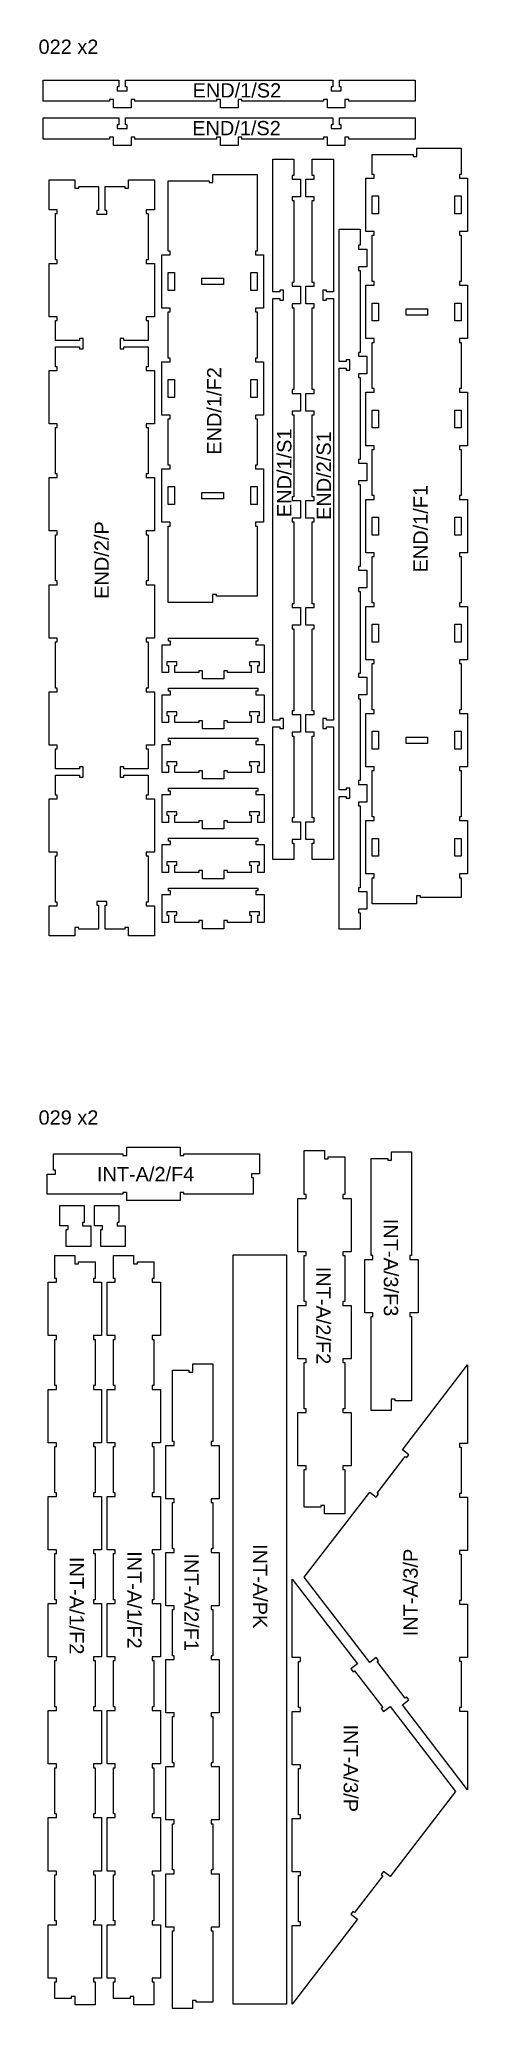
# Model space of a CAD drawing. Header units: millimetres. Extents: x -4719 to 10560, y -11118 to 9307.
# Drawn here: x -646 to 555, y -8103 to -2585 of the extents above; entities that cross this region are included whole.
import ezdxf

# ---------------------------------------------------------------- set-up
doc = ezdxf.new("R2010")
doc.units = ezdxf.units.MM
doc.header["$MEASUREMENT"] = 0
for name, color, linetype, true_color in [('0_SHEET_BIRCHPLY_2440X1220', 1, 'Continuous', 0xff0000), ('1_ANYTOOL_1MMDEEP_INSIDE', 2, 'Continuous', 0xffff00), ('3_ANYTOOL_CUTTHROUGH_INSID', 4, 'Continuous', 0x00ffff), ('6_ANYTOOL_CUTTHROUGH_OUTSI', 5, 'Continuous', 0x0000ff)]:
    doc.layers.add(name, color=color, linetype=linetype, true_color=true_color)
doc.styles.add('textstyle12', font='standard')
doc.styles.add('textstyle128', font='standard')
doc.styles.add('textstyle129', font='standard')
doc.styles.add('textstyle130', font='standard')
doc.styles.add('textstyle131', font='standard')
doc.styles.add('textstyle132', font='standard')
doc.styles.add('textstyle136', font='standard')
doc.styles.add('textstyle137', font='standard')
doc.styles.add('textstyle169', font='standard')
doc.styles.add('textstyle170', font='standard')
doc.styles.add('textstyle171', font='standard')
doc.styles.add('textstyle172', font='standard')
doc.styles.add('textstyle173', font='standard')
doc.styles.add('textstyle174', font='standard')
doc.styles.add('textstyle175', font='standard')
doc.styles.add('textstyle176', font='standard')
doc.styles.add('textstyle47', font='standard')
doc.styles.add('textstyle54', font='standard')

msp = doc.modelspace()

# ---------------------------------------------------------------- texts
at = {"layer": '0_SHEET_BIRCHPLY_2440X1220', "char_height": 40, "width": 201.205, "attachment_point": 1}
for s, insert, style in [('\\fArial;022 x2', (-648.1, -2585.8), 'textstyle47'), ('\\fArial;029 x2', (-648.1, -5585.8), 'textstyle54')]:
    msp.add_mtext(s, dxfattribs=dict(at, insert=insert, style=style))
at = {"layer": '1_ANYTOOL_1MMDEEP_INSIDE', "char_height": 40, "attachment_point": 1}
for s, insert, width, style in [('\\fArial;END/1/S2', (-216.2, -2708), 278.795, 'textstyle136'), ('\\fArial;END/1/S2', (-217.2, -2813.7), 278.795, 'textstyle137'), ('\\fArial;INT-A/2/F4', (-484.5, -5744.4), 303.614, 'textstyle12')]:
    msp.add_mtext(s, dxfattribs=dict(at, insert=insert, width=width, style=style))
for s, insert, width, rotation, style in [('\\fArial;END/1/F2', (-175.5, -3748.8), 275.663, 90, 'textstyle129'), ('\\fArial;END/1/S1', (21, -3923.8), 271.807, 90, 'textstyle131'), ('\\fArial;END/2/S1', (131.8, -3931.6), 271.807, 90, 'textstyle132'), ('\\fArial;END/1/F1', (403, -4078.7), 268.675, 90, 'textstyle130'), ('\\fArial;END/2/P', (-491.2, -4152.7), 248.434, 90, 'textstyle128'), ('\\fArial;INT-A/3/F3', (360.1, -5889.6), 303.614, 270, 'textstyle176'), ('\\fArial;INT-A/2/F2', (170.7, -6024), 302.892, 270, 'textstyle175'), ('\\fArial;INT-A/1/F2', (-359.2, -6820.8), 302.892, 270, 'textstyle172'), ('\\fArial;INT-A/2/F1', (-199.1, -6827.2), 295.904, 270, 'textstyle173'), ('\\fArial;INT-A/PK', (-6.6, -6801), 268.916, 270, 'textstyle174'), ('\\fArial;INT-A/3/P', (375, -7059.2), 275.663, 90, 'textstyle169'), ('\\fArial;INT-A/1/F2', (-521.1, -6837), 302.892, 270, 'textstyle171'), ('\\fArial;INT-A/3/P', (247.5, -7306.5), 275.663, 270, 'textstyle170')]:
    msp.add_mtext(s, dxfattribs=dict(at, insert=insert, width=width, rotation=rotation, style=style))

# ---------------------------------------------------------------- linework, layer by layer
at = {"layer": '3_ANYTOOL_CUTTHROUGH_INSID'}
for points in [[(-284.8, -3238.3), (-266.8, -3238.3), (-266.8, -3288.3), (-284.8, -3288.3)], [(-189.8, -3254.3), (-129.8, -3254.3), (-129.8, -3272.3), (-189.8, -3272.3)], [(-52.8, -3238.3), (-34.8, -3238.3), (-34.8, -3288.3), (-52.8, -3288.3)], [(287.4, -3323.8), (305.4, -3323.8), (305.4, -3373.8), (287.4, -3373.8)], [(382.4, -3339.8), (442.4, -3339.8), (442.4, -3357.8), (382.4, -3357.8)], [(519.4, -3323.8), (537.4, -3323.8), (537.4, -3373.8), (519.4, -3373.8)], [(-284.8, -3538.3), (-266.8, -3538.3), (-266.8, -3588.3), (-284.8, -3588.3)], [(-52.8, -3538.3), (-34.8, -3538.3), (-34.8, -3588.3), (-52.8, -3588.3)], [(287.4, -3623.8), (305.4, -3623.8), (305.4, -3673.8), (287.4, -3673.8)], [(519.4, -3623.8), (537.4, -3623.8), (537.4, -3673.8), (519.4, -3673.8)], [(-284.8, -3838.3), (-266.8, -3838.3), (-266.8, -3888.3), (-284.8, -3888.3)], [(-189.8, -3854.3), (-129.8, -3854.3), (-129.8, -3872.3), (-189.8, -3872.3)], [(-52.8, -3838.3), (-34.8, -3838.3), (-34.8, -3888.3), (-52.8, -3888.3)], [(287.4, -3923.8), (305.4, -3923.8), (305.4, -3973.8), (287.4, -3973.8)], [(519.4, -3923.8), (537.4, -3923.8), (537.4, -3973.8), (519.4, -3973.8)], [(287.4, -4223.8), (305.4, -4223.8), (305.4, -4273.8), (287.4, -4273.8)], [(519.4, -4223.8), (537.4, -4223.8), (537.4, -4273.8), (519.4, -4273.8)], [(287.4, -4523.8), (305.4, -4523.8), (305.4, -4573.7), (287.4, -4573.7)], [(519.4, -4523.8), (537.4, -4523.8), (537.4, -4573.7), (519.4, -4573.7)], [(382.4, -4539.8), (442.4, -4539.8), (442.4, -4557.7), (382.4, -4557.7)], [(287.4, -4823.7), (305.4, -4823.7), (305.4, -4873.7), (287.4, -4873.7)], [(519.4, -4823.7), (537.4, -4823.7), (537.4, -4873.7), (519.4, -4873.7)]]:
    msp.add_lwpolyline(points, close=True, dxfattribs=at)
at = {"layer": '6_ANYTOOL_CUTTHROUGH_OUTSI'}
for points in [[(-378.3, -2758.5), (-378.3, -2753.5), (-388.8, -2753.5), (-388.8, -2776.5), (-438.3, -2776.5), (-438.3, -2753.5), (-448.8, -2753.5), (-448.8, -2758.5), (-635.3, -2758.5), (-635.3, -2699), (-422.8, -2699), (-422.8, -2718.5), (-427.8, -2718.5), (-427.8, -2729), (-399.3, -2729), (-399.3, -2718.5), (-404.3, -2718.5), (-404.3, -2699), (177.2, -2699), (177.2, -2718.5), (172.2, -2718.5), (172.2, -2729), (200.7, -2729), (200.7, -2718.5), (195.7, -2718.5), (195.7, -2699), (408.2, -2699), (408.2, -2758.5), (221.7, -2758.5), (221.7, -2753.5), (211.2, -2753.5), (211.2, -2776.5), (161.7, -2776.5), (161.7, -2753.5), (151.2, -2753.5), (151.2, -2758.5), (-78.3, -2758.5), (-78.3, -2753.5), (-88.8, -2753.5), (-88.8, -2776.5), (-138.3, -2776.5), (-138.3, -2753.5), (-148.8, -2753.5), (-148.8, -2758.5)], [(-378.3, -2864.5), (-378.3, -2859.5), (-388.8, -2859.5), (-388.8, -2882.5), (-438.3, -2882.5), (-438.3, -2859.5), (-448.8, -2859.5), (-448.8, -2864.5), (-635.3, -2864.5), (-635.3, -2805), (-422.8, -2805), (-422.8, -2824.5), (-427.8, -2824.5), (-427.8, -2835), (-399.3, -2835), (-399.3, -2824.5), (-404.3, -2824.5), (-404.3, -2805), (177.2, -2805), (177.2, -2824.5), (172.2, -2824.5), (172.2, -2835), (200.7, -2835), (200.7, -2824.5), (195.7, -2824.5), (195.7, -2805), (408.2, -2805), (408.2, -2864.5), (221.7, -2864.5), (221.7, -2859.5), (211.2, -2859.5), (211.2, -2882.5), (161.7, -2882.5), (161.7, -2859.5), (151.2, -2859.5), (151.2, -2864.5), (-78.3, -2864.5), (-78.3, -2859.5), (-88.8, -2859.5), (-88.8, -2882.5), (-138.3, -2882.5), (-138.3, -2859.5), (-148.8, -2859.5), (-148.8, -2864.5)], [(8.6, -2921), (68.1, -2921), (68.1, -2966.5), (63.1, -2966.5), (63.1, -2977), (86.1, -2977), (86.1, -3026.5), (63.1, -3026.5), (63.1, -3037), (68.1, -3037), (68.1, -3266.5), (63.1, -3266.5), (63.1, -3277), (86.1, -3277), (86.1, -3326.5), (63.1, -3326.5), (63.1, -3337), (68.1, -3337), (68.1, -3566.5), (63.1, -3566.5), (63.1, -3577), (86.1, -3577), (86.1, -3626.5), (63.1, -3626.5), (63.1, -3637), (68.1, -3637), (68.1, -3866.5), (63.1, -3866.5), (63.1, -3877), (86.1, -3877), (86.1, -3926.5), (63.1, -3926.5), (63.1, -3937), (68.1, -3937), (68.1, -4166.5), (63.1, -4166.5), (63.1, -4177), (86.1, -4177), (86.1, -4226.5), (63.1, -4226.5), (63.1, -4237), (68.1, -4237), (68.1, -4466.5), (63.1, -4466.5), (63.1, -4477), (86.1, -4477), (86.1, -4526.5), (63.1, -4526.5), (63.1, -4537), (68.1, -4537), (68.1, -4766.5), (63.1, -4766.5), (63.1, -4777), (86.1, -4777), (86.1, -4826.5), (63.1, -4826.5), (63.1, -4837), (68.1, -4837), (68.1, -4882.5), (8.6, -4882.5), (8.6, -4511), (28.1, -4511), (28.1, -4516), (38.6, -4516), (38.6, -4487.5), (28.1, -4487.5), (28.1, -4492.5), (8.6, -4492.5), (8.6, -3311), (28.1, -3311), (28.1, -3316), (38.6, -3316), (38.6, -3287.5), (28.1, -3287.5), (28.1, -3292.5), (8.6, -3292.5)], [(101.6, -2977), (124.6, -2977), (124.6, -2966.5), (119.6, -2966.5), (119.6, -2921), (179.1, -2921), (179.1, -3292.5), (159.6, -3292.5), (159.6, -3287.5), (149.1, -3287.5), (149.1, -3316), (159.6, -3316), (159.6, -3311), (179.1, -3311), (179.1, -4492.5), (159.6, -4492.5), (159.6, -4487.5), (149.1, -4487.5), (149.1, -4516), (159.6, -4516), (159.6, -4511), (179.1, -4511), (179.1, -4882.5), (119.6, -4882.5), (119.6, -4837), (124.6, -4837), (124.6, -4826.5), (101.6, -4826.5), (101.6, -4777), (124.6, -4777), (124.6, -4766.5), (119.6, -4766.5), (119.6, -4537), (124.6, -4537), (124.6, -4526.5), (101.6, -4526.5), (101.6, -4477), (124.6, -4477), (124.6, -4466.5), (119.6, -4466.5), (119.6, -4237), (124.6, -4237), (124.6, -4226.5), (101.6, -4226.5), (101.6, -4177), (124.6, -4177), (124.6, -4166.5), (119.6, -4166.5), (119.6, -3937), (124.6, -3937), (124.6, -3926.5), (101.6, -3926.5), (101.6, -3877), (124.6, -3877), (124.6, -3866.5), (119.6, -3866.5), (119.6, -3637), (124.6, -3637), (124.6, -3626.5), (101.6, -3626.5), (101.6, -3577), (124.6, -3577), (124.6, -3566.5), (119.6, -3566.5), (119.6, -3337), (124.6, -3337), (124.6, -3326.5), (101.6, -3326.5), (101.6, -3277), (124.6, -3277), (124.6, -3266.5), (119.6, -3266.5), (119.6, -3037), (124.6, -3037), (124.6, -3026.5), (101.6, -3026.5)], [(269.6, -2974), (292.6, -2974), (292.6, -2963.5), (287.6, -2963.5), (287.6, -2908), (402.1, -2908), (402.1, -2913), (412.6, -2913), (412.6, -2890), (537.1, -2890), (537.1, -2963.5), (532.1, -2963.5), (532.1, -2974), (555.1, -2974), (555.1, -3123.5), (532.1, -3123.5), (532.1, -3134), (537.1, -3134), (537.1, -3263.5), (532.1, -3263.5), (532.1, -3274), (555.1, -3274), (555.1, -3423.5), (532.1, -3423.5), (532.1, -3434), (537.1, -3434), (537.1, -3563.5), (532.1, -3563.5), (532.1, -3574), (555.1, -3574), (555.1, -3723.5), (532.1, -3723.5), (532.1, -3734), (537.1, -3734), (537.1, -3863.5), (532.1, -3863.5), (532.1, -3874), (555.1, -3874), (555.1, -4023.5), (532.1, -4023.5), (532.1, -4034), (537.1, -4034), (537.1, -4163.5), (532.1, -4163.5), (532.1, -4174), (555.1, -4174), (555.1, -4323.5), (532.1, -4323.5), (532.1, -4334), (537.1, -4334), (537.1, -4463.5), (532.1, -4463.5), (532.1, -4474), (555.1, -4474), (555.1, -4623.5), (532.1, -4623.5), (532.1, -4634), (537.1, -4634), (537.1, -4763.5), (532.1, -4763.5), (532.1, -4774), (555.1, -4774), (555.1, -4923.5), (532.1, -4923.5), (532.1, -4934), (537.1, -4934), (537.1, -4989.5), (422.6, -4989.5), (422.6, -4984.5), (412.1, -4984.5), (412.1, -5007.5), (287.6, -5007.5), (287.6, -4934), (292.6, -4934), (292.6, -4923.5), (269.6, -4923.5), (269.6, -4774), (292.6, -4774), (292.6, -4763.5), (287.6, -4763.5), (287.6, -4634), (292.6, -4634), (292.6, -4623.5), (269.6, -4623.5), (269.6, -4474), (292.6, -4474), (292.6, -4463.5), (287.6, -4463.5), (287.6, -4334), (292.6, -4334), (292.6, -4323.5), (269.6, -4323.5), (269.6, -4174), (292.6, -4174), (292.6, -4163.5), (287.6, -4163.5), (287.6, -4034), (292.6, -4034), (292.6, -4023.5), (269.6, -4023.5), (269.6, -3874), (292.6, -3874), (292.6, -3863.5), (287.6, -3863.5), (287.6, -3734), (292.6, -3734), (292.6, -3723.5), (269.6, -3723.5), (269.6, -3574), (292.6, -3574), (292.6, -3563.5), (287.6, -3563.5), (287.6, -3434), (292.6, -3434), (292.6, -3423.5), (269.6, -3423.5), (269.6, -3274), (292.6, -3274), (292.6, -3263.5), (287.6, -3263.5), (287.6, -3134), (292.6, -3134), (292.6, -3123.5), (269.6, -3123.5)], [(-323.1, -2979), (-323.1, -3062.5), (-346.1, -3062.5), (-346.1, -3073), (-341.1, -3073), (-341.1, -3202.5), (-346.1, -3202.5), (-346.1, -3213), (-323.1, -3213), (-323.1, -3362.5), (-346.1, -3362.5), (-346.1, -3373), (-341.1, -3373), (-341.1, -3428.5), (-408.6, -3428.5), (-408.6, -3423.5), (-419.1, -3423.5), (-419.1, -3452), (-408.6, -3452), (-408.6, -3447), (-341.1, -3447), (-341.1, -3502.5), (-346.1, -3502.5), (-346.1, -3513), (-323.1, -3513), (-323.1, -3662.5), (-346.1, -3662.5), (-346.1, -3673), (-341.1, -3673), (-341.1, -3802.5), (-346.1, -3802.5), (-346.1, -3813), (-323.1, -3813), (-323.1, -3962.5), (-346.1, -3962.5), (-346.1, -3973), (-341.1, -3973), (-341.1, -4102.5), (-346.1, -4102.5), (-346.1, -4113), (-323.1, -4113), (-323.1, -4262.5), (-346.1, -4262.5), (-346.1, -4273), (-341.1, -4273), (-341.1, -4402.5), (-346.1, -4402.5), (-346.1, -4413), (-323.1, -4413), (-323.1, -4562.5), (-346.1, -4562.5), (-346.1, -4573), (-341.1, -4573), (-341.1, -4628.5), (-408.6, -4628.5), (-408.6, -4623.5), (-419.1, -4623.5), (-419.1, -4652), (-408.6, -4652), (-408.6, -4647), (-341.1, -4647), (-341.1, -4702.5), (-346.1, -4702.5), (-346.1, -4713), (-323.1, -4713), (-323.1, -4862.5), (-346.1, -4862.5), (-346.1, -4873), (-341.1, -4873), (-341.1, -5002.5), (-346.1, -5002.5), (-346.1, -5013), (-323.1, -5013), (-323.1, -5096.5), (-395.6, -5096.5), (-395.6, -5073.5), (-406.1, -5073.5), (-406.1, -5078.5), (-461.6, -5078.5), (-461.6, -5011), (-456.6, -5011), (-456.6, -5000.5), (-485.1, -5000.5), (-485.1, -5011), (-480.1, -5011), (-480.1, -5078.5), (-535.6, -5078.5), (-535.6, -5073.5), (-546.1, -5073.5), (-546.1, -5096.5), (-618.6, -5096.5), (-618.6, -5013), (-595.6, -5013), (-595.6, -5002.5), (-600.6, -5002.5), (-600.6, -4873), (-595.6, -4873), (-595.6, -4862.5), (-618.6, -4862.5), (-618.6, -4713), (-595.6, -4713), (-595.6, -4702.5), (-600.6, -4702.5), (-600.6, -4647), (-533.1, -4647), (-533.1, -4652), (-522.6, -4652), (-522.6, -4623.5), (-533.1, -4623.5), (-533.1, -4628.5), (-600.6, -4628.5), (-600.6, -4573), (-595.6, -4573), (-595.6, -4562.5), (-618.6, -4562.5), (-618.6, -4413), (-595.6, -4413), (-595.6, -4402.5), (-600.6, -4402.5), (-600.6, -4273), (-595.6, -4273), (-595.6, -4262.5), (-618.6, -4262.5), (-618.6, -4113), (-595.6, -4113), (-595.6, -4102.5), (-600.6, -4102.5), (-600.6, -3973), (-595.6, -3973), (-595.6, -3962.5), (-618.6, -3962.5), (-618.6, -3813), (-595.6, -3813), (-595.6, -3802.5), (-600.6, -3802.5), (-600.6, -3673), (-595.6, -3673), (-595.6, -3662.5), (-618.6, -3662.5), (-618.6, -3513), (-595.6, -3513), (-595.6, -3502.5), (-600.6, -3502.5), (-600.6, -3447), (-533.1, -3447), (-533.1, -3452), (-522.6, -3452), (-522.6, -3423.5), (-533.1, -3423.5), (-533.1, -3428.5), (-600.6, -3428.5), (-600.6, -3373), (-595.6, -3373), (-595.6, -3362.5), (-618.6, -3362.5), (-618.6, -3213), (-595.6, -3213), (-595.6, -3202.5), (-600.6, -3202.5), (-600.6, -3073), (-595.6, -3073), (-595.6, -3062.5), (-618.6, -3062.5), (-618.6, -2979), (-546.1, -2979), (-546.1, -3002), (-535.6, -3002), (-535.6, -2997), (-480.1, -2997), (-480.1, -3064.5), (-485.1, -3064.5), (-485.1, -3075), (-456.6, -3075), (-456.6, -3064.5), (-461.6, -3064.5), (-461.6, -2997), (-406.1, -2997), (-406.1, -3002), (-395.6, -3002), (-395.6, -2979)], [(-284.5, -2981.6), (-170, -2981.6), (-170, -2986.6), (-159.5, -2986.6), (-159.5, -2963.6), (-35, -2963.6), (-35, -3178.1), (-40, -3178.1), (-40, -3188.6), (-17, -3188.6), (-17, -3338.1), (-40, -3338.1), (-40, -3348.6), (-35, -3348.6), (-35, -3478.1), (-40, -3478.1), (-40, -3488.6), (-17, -3488.6), (-17, -3638.1), (-40, -3638.1), (-40, -3648.6), (-35, -3648.6), (-35, -3778.1), (-40, -3778.1), (-40, -3788.6), (-17, -3788.6), (-17, -3938.1), (-40, -3938.1), (-40, -3948.6), (-35, -3948.6), (-35, -4145.1), (-149.5, -4145.1), (-149.5, -4140.1), (-160, -4140.1), (-160, -4163.1), (-284.5, -4163.1), (-284.5, -3948.6), (-279.5, -3948.6), (-279.5, -3938.1), (-302.5, -3938.1), (-302.5, -3788.6), (-279.5, -3788.6), (-279.5, -3778.1), (-284.5, -3778.1), (-284.5, -3648.6), (-279.5, -3648.6), (-279.5, -3638.1), (-302.5, -3638.1), (-302.5, -3488.6), (-279.5, -3488.6), (-279.5, -3478.1), (-284.5, -3478.1), (-284.5, -3348.6), (-279.5, -3348.6), (-279.5, -3338.1), (-302.5, -3338.1), (-302.5, -3188.6), (-279.5, -3188.6), (-279.5, -3178.1), (-284.5, -3178.1)], [(287.4, -3023.8), (305.4, -3023.8), (305.4, -3073.8), (287.4, -3073.8)], [(519.4, -3023.8), (537.4, -3023.8), (537.4, -3073.8), (519.4, -3073.8)], [(194.6, -3116.5), (254.1, -3116.5), (254.1, -3162), (249.1, -3162), (249.1, -3172.5), (272.1, -3172.5), (272.1, -3222), (249.1, -3222), (249.1, -3232.5), (254.1, -3232.5), (254.1, -3462), (249.1, -3462), (249.1, -3472.5), (272.1, -3472.5), (272.1, -3522), (249.1, -3522), (249.1, -3532.5), (254.1, -3532.5), (254.1, -3762), (249.1, -3762), (249.1, -3772.5), (272.1, -3772.5), (272.1, -3822), (249.1, -3822), (249.1, -3832.5), (254.1, -3832.5), (254.1, -4062), (249.1, -4062), (249.1, -4072.5), (272.1, -4072.5), (272.1, -4122), (249.1, -4122), (249.1, -4132.5), (254.1, -4132.5), (254.1, -4362), (249.1, -4362), (249.1, -4372.5), (272.1, -4372.5), (272.1, -4422), (249.1, -4422), (249.1, -4432.5), (254.1, -4432.5), (254.1, -4662), (249.1, -4662), (249.1, -4672.5), (272.1, -4672.5), (272.1, -4722), (249.1, -4722), (249.1, -4732.5), (254.1, -4732.5), (254.1, -4962), (249.1, -4962), (249.1, -4972.5), (272.1, -4972.5), (272.1, -5022), (249.1, -5022), (249.1, -5032.5), (254.1, -5032.5), (254.1, -5078), (194.6, -5078), (194.6, -4706.5), (214.1, -4706.5), (214.1, -4711.5), (224.6, -4711.5), (224.6, -4683), (214.1, -4683), (214.1, -4688), (194.6, -4688), (194.6, -3506.5), (214.1, -3506.5), (214.1, -3511.5), (224.6, -3511.5), (224.6, -3483), (214.1, -3483), (214.1, -3488), (194.6, -3488)], [(-283.5, -4263.2), (-33.5, -4263.2), (-33.5, -4271.2), (-38.5, -4271.2), (-38.5, -4281.2), (-15.5, -4281.2), (-15.5, -4359.2), (-33.5, -4359.2), (-33.5, -4339.2), (-28.5, -4339.2), (-28.5, -4329.2), (-56.5, -4329.2), (-56.5, -4339.2), (-51.5, -4339.2), (-51.5, -4359.2), (-118.5, -4359.2), (-118.5, -4354.2), (-128.5, -4354.2), (-128.5, -4377.2), (-188.5, -4377.2), (-188.5, -4354.2), (-198.5, -4354.2), (-198.5, -4359.2), (-265.5, -4359.2), (-265.5, -4339.2), (-260.5, -4339.2), (-260.5, -4329.2), (-288.5, -4329.2), (-288.5, -4339.2), (-283.5, -4339.2), (-283.5, -4359.2), (-301.5, -4359.2), (-301.5, -4281.2), (-278.5, -4281.2), (-278.5, -4271.2), (-283.5, -4271.2)], [(-283.5, -4403.2), (-33.5, -4403.2), (-33.5, -4411.2), (-38.5, -4411.2), (-38.5, -4421.2), (-15.5, -4421.2), (-15.5, -4499.2), (-33.5, -4499.2), (-33.5, -4479.2), (-28.5, -4479.2), (-28.5, -4469.2), (-56.5, -4469.2), (-56.5, -4479.2), (-51.5, -4479.2), (-51.5, -4499.2), (-118.5, -4499.2), (-118.5, -4494.2), (-128.5, -4494.2), (-128.5, -4517.2), (-188.5, -4517.2), (-188.5, -4494.2), (-198.5, -4494.2), (-198.5, -4499.2), (-265.5, -4499.2), (-265.5, -4479.2), (-260.5, -4479.2), (-260.5, -4469.2), (-288.5, -4469.2), (-288.5, -4479.2), (-283.5, -4479.2), (-283.5, -4499.2), (-301.5, -4499.2), (-301.5, -4421.2), (-278.5, -4421.2), (-278.5, -4411.2), (-283.5, -4411.2)], [(-283.5, -4543.2), (-33.5, -4543.2), (-33.5, -4551.2), (-38.5, -4551.2), (-38.5, -4561.2), (-15.5, -4561.2), (-15.5, -4639.2), (-33.5, -4639.2), (-33.5, -4619.2), (-28.5, -4619.2), (-28.5, -4609.2), (-56.5, -4609.2), (-56.5, -4619.2), (-51.5, -4619.2), (-51.5, -4639.2), (-118.5, -4639.2), (-118.5, -4634.2), (-128.5, -4634.2), (-128.5, -4657.2), (-188.5, -4657.2), (-188.5, -4634.2), (-198.5, -4634.2), (-198.5, -4639.2), (-265.5, -4639.2), (-265.5, -4619.2), (-260.5, -4619.2), (-260.5, -4609.2), (-288.5, -4609.2), (-288.5, -4619.2), (-283.5, -4619.2), (-283.5, -4639.2), (-301.5, -4639.2), (-301.5, -4561.2), (-278.5, -4561.2), (-278.5, -4551.2), (-283.5, -4551.2)], [(-283.5, -4683.2), (-33.5, -4683.2), (-33.5, -4691.2), (-38.5, -4691.2), (-38.5, -4701.2), (-15.5, -4701.2), (-15.5, -4779.2), (-33.5, -4779.2), (-33.5, -4759.2), (-28.5, -4759.2), (-28.5, -4749.2), (-56.5, -4749.2), (-56.5, -4759.2), (-51.5, -4759.2), (-51.5, -4779.2), (-118.5, -4779.2), (-118.5, -4774.2), (-128.5, -4774.2), (-128.5, -4797.2), (-188.5, -4797.2), (-188.5, -4774.2), (-198.5, -4774.2), (-198.5, -4779.2), (-265.5, -4779.2), (-265.5, -4759.2), (-260.5, -4759.2), (-260.5, -4749.2), (-288.5, -4749.2), (-288.5, -4759.2), (-283.5, -4759.2), (-283.5, -4779.2), (-301.5, -4779.2), (-301.5, -4701.2), (-278.5, -4701.2), (-278.5, -4691.2), (-283.5, -4691.2)], [(-283.5, -4823.2), (-33.5, -4823.2), (-33.5, -4831.2), (-38.5, -4831.2), (-38.5, -4841.2), (-15.5, -4841.2), (-15.5, -4919.2), (-33.5, -4919.2), (-33.5, -4899.2), (-28.5, -4899.2), (-28.5, -4889.2), (-56.5, -4889.2), (-56.5, -4899.2), (-51.5, -4899.2), (-51.5, -4919.2), (-118.5, -4919.2), (-118.5, -4914.2), (-128.5, -4914.2), (-128.5, -4937.2), (-188.5, -4937.2), (-188.5, -4914.2), (-198.5, -4914.2), (-198.5, -4919.2), (-265.5, -4919.2), (-265.5, -4899.2), (-260.5, -4899.2), (-260.5, -4889.2), (-288.5, -4889.2), (-288.5, -4899.2), (-283.5, -4899.2), (-283.5, -4919.2), (-301.5, -4919.2), (-301.5, -4841.2), (-278.5, -4841.2), (-278.5, -4831.2), (-283.5, -4831.2)], [(-283.5, -4963.2), (-33.5, -4963.2), (-33.5, -4971.2), (-38.5, -4971.2), (-38.5, -4981.2), (-15.5, -4981.2), (-15.5, -5059.2), (-33.5, -5059.2), (-33.5, -5039.2), (-28.5, -5039.2), (-28.5, -5029.2), (-56.5, -5029.2), (-56.5, -5039.2), (-51.5, -5039.2), (-51.5, -5059.2), (-118.5, -5059.2), (-118.5, -5054.2), (-128.5, -5054.2), (-128.5, -5077.2), (-188.5, -5077.2), (-188.5, -5054.2), (-198.5, -5054.2), (-198.5, -5059.2), (-265.5, -5059.2), (-265.5, -5039.2), (-260.5, -5039.2), (-260.5, -5029.2), (-288.5, -5029.2), (-288.5, -5039.2), (-283.5, -5039.2), (-283.5, -5059.2), (-301.5, -5059.2), (-301.5, -4981.2), (-278.5, -4981.2), (-278.5, -4971.2), (-283.5, -4971.2)], [(-251.4, -5838.7), (-400.9, -5838.7), (-400.9, -5815.7), (-411.4, -5815.7), (-411.4, -5820.7), (-624, -5820.7), (-624, -5764.2), (-601, -5764.2), (-601, -5753.7), (-606, -5753.7), (-606, -5707.2), (-411.4, -5707.2), (-411.4, -5712.2), (-400.9, -5712.2), (-400.9, -5689.2), (-251.4, -5689.2), (-251.4, -5712.2), (-240.9, -5712.2), (-240.9, -5707.2), (-28.3, -5707.2), (-28.3, -5763.7), (-51.3, -5763.7), (-51.3, -5774.2), (-46.3, -5774.2), (-46.3, -5820.7), (-240.9, -5820.7), (-240.9, -5815.7), (-251.4, -5815.7)], [(78.9, -6132.3), (101.9, -6132.3), (101.9, -6121.8), (96.9, -6121.8), (96.9, -5992.3), (101.9, -5992.3), (101.9, -5981.8), (78.9, -5981.8), (78.9, -5832.3), (101.9, -5832.3), (101.9, -5821.8), (96.9, -5821.8), (96.9, -5698.3), (153.4, -5698.3), (153.4, -5721.3), (163.9, -5721.3), (163.9, -5716.3), (210.4, -5716.3), (210.4, -5821.8), (205.4, -5821.8), (205.4, -5832.3), (228.4, -5832.3), (228.4, -5981.8), (205.4, -5981.8), (205.4, -5992.3), (210.4, -5992.3), (210.4, -6121.8), (205.4, -6121.8), (205.4, -6132.3), (228.4, -6132.3), (228.4, -6281.8), (205.4, -6281.8), (205.4, -6292.3), (210.4, -6292.3), (210.4, -6421.8), (205.4, -6421.8), (205.4, -6432.3), (228.4, -6432.3), (228.4, -6581.8), (205.4, -6581.8), (205.4, -6592.3), (210.4, -6592.3), (210.4, -6715.8), (153.9, -6715.8), (153.9, -6692.8), (143.4, -6692.8), (143.4, -6697.8), (96.9, -6697.8), (96.9, -6592.3), (101.9, -6592.3), (101.9, -6581.8), (78.9, -6581.8), (78.9, -6432.3), (101.9, -6432.3), (101.9, -6421.8), (96.9, -6421.8), (96.9, -6292.3), (101.9, -6292.3), (101.9, -6281.8), (78.9, -6281.8)], [(266.6, -6152.9), (266.6, -6003.4), (289.6, -6003.4), (289.6, -5992.9), (284.6, -5992.9), (284.5, -5720.4), (331, -5720.4), (331, -5725.4), (341.5, -5725.4), (341.5, -5702.4), (398, -5702.4), (398.1, -5992.9), (393.1, -5992.9), (393.1, -6003.4), (416.1, -6003.4), (416.1, -6152.9), (393.1, -6152.9), (393.1, -6163.4), (398.1, -6163.4), (398.1, -6400), (351.6, -6400), (351.6, -6395), (341.1, -6395), (341.1, -6427), (284.6, -6427), (284.6, -6163.4), (289.6, -6163.4), (289.6, -6152.9)], [(-501.8, -5966.8), (-570.4, -5966.8), (-570.4, -5919.8), (-565.4, -5919.8), (-565.4, -5909.8), (-588.4, -5909.8), (-588.4, -5852.8), (-519.8, -5852.8), (-519.8, -5899.8), (-524.8, -5899.8), (-524.8, -5909.8), (-501.8, -5909.8)], [(-404.8, -5966.8), (-473.4, -5966.8), (-473.4, -5919.8), (-468.4, -5919.8), (-468.4, -5909.8), (-491.4, -5909.8), (-491.4, -5852.8), (-422.8, -5852.8), (-422.8, -5899.8), (-427.8, -5899.8), (-427.8, -5909.8), (-404.8, -5909.8)], [(-471.4, -6217), (-494.4, -6217), (-494.4, -6227.5), (-489.4, -6227.5), (-489.4, -6357), (-494.4, -6357), (-494.4, -6367.5), (-471.4, -6367.5), (-471.4, -6517), (-494.4, -6517), (-494.4, -6527.5), (-489.4, -6527.5), (-489.4, -6657), (-494.4, -6657), (-494.4, -6667.5), (-471.4, -6667.5), (-471.4, -6817), (-494.4, -6817), (-494.4, -6827.5), (-489.4, -6827.5), (-489.4, -6957), (-494.4, -6957), (-494.4, -6967.5), (-471.4, -6967.5), (-471.4, -7117), (-494.4, -7117), (-494.4, -7127.5), (-489.4, -7127.5), (-489.4, -7257), (-494.4, -7257), (-494.4, -7267.5), (-471.4, -7267.5), (-471.4, -7417), (-494.4, -7417), (-494.4, -7427.5), (-489.4, -7427.5), (-489.4, -7557), (-494.4, -7557), (-494.4, -7567.5), (-471.4, -7567.5), (-471.4, -7717), (-494.4, -7717), (-494.4, -7727.5), (-489.4, -7727.5), (-489.4, -7857), (-494.4, -7857), (-494.4, -7867.5), (-471.4, -7867.5), (-471.4, -8017), (-494.4, -8017), (-494.4, -8027.5), (-489.4, -8027.5), (-489.4, -8092), (-545.9, -8092), (-545.9, -8069), (-556.4, -8069), (-556.4, -8074), (-602.9, -8074), (-602.9, -8027.5), (-597.9, -8027.5), (-597.9, -8017), (-620.9, -8017), (-620.9, -7867.5), (-597.9, -7867.5), (-597.9, -7857), (-602.9, -7857), (-602.9, -7727.5), (-597.9, -7727.5), (-597.9, -7717), (-620.9, -7717), (-620.9, -7567.5), (-597.9, -7567.5), (-597.9, -7557), (-602.9, -7557), (-602.9, -7427.5), (-597.9, -7427.5), (-597.9, -7417), (-620.9, -7417), (-620.9, -7267.5), (-597.9, -7267.5), (-597.9, -7257), (-602.9, -7257), (-602.9, -7127.5), (-597.9, -7127.5), (-597.9, -7117), (-620.9, -7117), (-620.9, -6967.5), (-597.9, -6967.5), (-597.9, -6957), (-602.9, -6957), (-602.9, -6827.5), (-597.9, -6827.5), (-597.9, -6817), (-620.9, -6817), (-620.9, -6667.5), (-597.9, -6667.5), (-597.9, -6657), (-602.9, -6657), (-602.9, -6527.5), (-597.9, -6527.5), (-597.9, -6517), (-620.9, -6517), (-620.9, -6367.5), (-597.9, -6367.5), (-597.9, -6357), (-602.9, -6357), (-602.9, -6227.5), (-597.9, -6227.5), (-597.9, -6217), (-620.9, -6217), (-620.9, -6067.5), (-597.9, -6067.5), (-597.9, -6057), (-602.9, -6057), (-602.9, -5992.5), (-546.4, -5992.5), (-546.4, -6015.5), (-535.9, -6015.5), (-535.9, -6010.5), (-489.4, -6010.5), (-489.4, -6057), (-494.4, -6057), (-494.4, -6067.5), (-471.4, -6067.5)], [(-306.4, -6217), (-329.4, -6217), (-329.4, -6227.5), (-324.4, -6227.5), (-324.4, -6357), (-329.4, -6357), (-329.4, -6367.5), (-306.4, -6367.5), (-306.4, -6517), (-329.4, -6517), (-329.4, -6527.5), (-324.4, -6527.5), (-324.4, -6657), (-329.4, -6657), (-329.4, -6667.5), (-306.4, -6667.5), (-306.4, -6817), (-329.4, -6817), (-329.4, -6827.5), (-324.4, -6827.5), (-324.4, -6957), (-329.4, -6957), (-329.4, -6967.5), (-306.4, -6967.5), (-306.4, -7117), (-329.4, -7117), (-329.4, -7127.5), (-324.4, -7127.5), (-324.4, -7257), (-329.4, -7257), (-329.4, -7267.5), (-306.4, -7267.5), (-306.4, -7417), (-329.4, -7417), (-329.4, -7427.5), (-324.4, -7427.5), (-324.4, -7557), (-329.4, -7557), (-329.4, -7567.5), (-306.4, -7567.5), (-306.4, -7717), (-329.4, -7717), (-329.4, -7727.5), (-324.4, -7727.5), (-324.4, -7857), (-329.4, -7857), (-329.4, -7867.5), (-306.4, -7867.5), (-306.4, -8017), (-329.4, -8017), (-329.4, -8027.5), (-324.4, -8027.5), (-324.4, -8092), (-380.9, -8092), (-380.9, -8069), (-391.4, -8069), (-391.4, -8074), (-437.9, -8074), (-437.9, -8027.5), (-432.9, -8027.5), (-432.9, -8017), (-455.9, -8017), (-455.9, -7867.5), (-432.9, -7867.5), (-432.9, -7857), (-437.9, -7857), (-437.9, -7727.5), (-432.9, -7727.5), (-432.9, -7717), (-455.9, -7717), (-455.9, -7567.5), (-432.9, -7567.5), (-432.9, -7557), (-437.9, -7557), (-437.9, -7427.5), (-432.9, -7427.5), (-432.9, -7417), (-455.9, -7417), (-455.9, -7267.5), (-432.9, -7267.5), (-432.9, -7257), (-437.9, -7257), (-437.9, -7127.5), (-432.9, -7127.5), (-432.9, -7117), (-455.9, -7117), (-455.9, -6967.5), (-432.9, -6967.5), (-432.9, -6957), (-437.9, -6957), (-437.9, -6827.5), (-432.9, -6827.5), (-432.9, -6817), (-455.9, -6817), (-455.9, -6667.5), (-432.9, -6667.5), (-432.9, -6657), (-437.9, -6657), (-437.9, -6527.5), (-432.9, -6527.5), (-432.9, -6517), (-455.9, -6517), (-455.9, -6367.5), (-432.9, -6367.5), (-432.9, -6357), (-437.9, -6357), (-437.9, -6227.5), (-432.9, -6227.5), (-432.9, -6217), (-455.9, -6217), (-455.9, -6067.5), (-432.9, -6067.5), (-432.9, -6057), (-437.9, -6057), (-437.9, -5992.5), (-381.4, -5992.5), (-381.4, -6015.5), (-370.9, -6015.5), (-370.9, -6010.5), (-324.4, -6010.5), (-324.4, -6057), (-329.4, -6057), (-329.4, -6067.5), (-306.4, -6067.5)], [(-102.1, -5990.9), (47.5, -5990.9), (47.5, -8090.4), (-102.1, -8090.4)], [(-215.9, -6296), (-159.4, -6296), (-159.4, -6514), (-164.4, -6514), (-164.4, -6524.5), (-141.4, -6524.5), (-141.4, -6674), (-164.4, -6674), (-164.4, -6684.5), (-159.4, -6684.5), (-159.4, -6814), (-164.4, -6814), (-164.4, -6824.5), (-141.4, -6824.5), (-141.4, -6974), (-164.4, -6974), (-164.4, -6984.5), (-159.4, -6984.5), (-159.4, -7114), (-164.4, -7114), (-164.4, -7124.5), (-141.4, -7124.5), (-141.4, -7274), (-164.4, -7274), (-164.4, -7284.5), (-159.4, -7284.5), (-159.4, -7414), (-164.4, -7414), (-164.4, -7424.5), (-141.4, -7424.5), (-141.4, -7574), (-164.4, -7574), (-164.4, -7584.5), (-159.4, -7584.5), (-159.4, -7714), (-164.4, -7714), (-164.4, -7724.5), (-141.4, -7724.5), (-141.4, -7874), (-164.4, -7874), (-164.4, -7884.5), (-159.4, -7884.5), (-159.4, -8084.5), (-205.9, -8084.5), (-205.9, -8079.5), (-216.4, -8079.5), (-216.4, -8102.5), (-272.9, -8102.5), (-272.9, -7884.5), (-267.9, -7884.5), (-267.9, -7874), (-290.9, -7874), (-290.9, -7724.5), (-267.9, -7724.5), (-267.9, -7714), (-272.9, -7714), (-272.9, -7584.5), (-267.9, -7584.5), (-267.9, -7574), (-290.9, -7574), (-290.9, -7424.5), (-267.9, -7424.5), (-267.9, -7414), (-272.9, -7414), (-272.9, -7284.5), (-267.9, -7284.5), (-267.9, -7274), (-290.9, -7274), (-290.9, -7124.5), (-267.9, -7124.5), (-267.9, -7114), (-272.9, -7114), (-272.9, -6984.5), (-267.9, -6984.5), (-267.9, -6974), (-290.9, -6974), (-290.9, -6824.5), (-267.9, -6824.5), (-267.9, -6814), (-272.9, -6814), (-272.9, -6684.5), (-267.9, -6684.5), (-267.9, -6674), (-290.9, -6674), (-290.9, -6524.5), (-267.9, -6524.5), (-267.9, -6514), (-272.9, -6514), (-272.9, -6314), (-226.4, -6314), (-226.4, -6319), (-215.9, -6319)], [(280.4, -6655.9), (298.6, -6669.9), (305, -6661.6), (301.1, -6658.5), (380, -6555.9), (384, -6558.9), (390.4, -6550.6), (372.2, -6536.6), (555.1, -6298.7), (555.1, -6518.9), (532.1, -6518.9), (532.1, -6529.4), (537.1, -6529.4), (537.1, -6658.9), (532.1, -6658.9), (532.1, -6669.4), (555.1, -6669.4), (555.1, -6818.9), (532.1, -6818.9), (532.1, -6829.4), (537.1, -6829.4), (537.1, -6958.9), (532.1, -6958.9), (532.1, -6969.4), (555.1, -6969.4), (555.1, -7118.9), (532.1, -7118.9), (532.1, -7129.4), (537.1, -7129.4), (537.1, -7258.9), (532.1, -7258.9), (532.1, -7269.4), (555.1, -7269.4), (555.1, -7489.6), (372.2, -7251.7), (390.4, -7237.7), (384, -7229.4), (380, -7232.4), (301.1, -7129.8), (305, -7126.7), (298.6, -7118.4), (280.4, -7132.4), (97.1, -6894.1)], [(63, -6899.1), (246, -7136.9), (227.8, -7150.9), (234.2, -7159.3), (238.1, -7156.2), (317.1, -7258.9), (313.1, -7261.9), (319.5, -7270.2), (337.8, -7256.2), (521.1, -7494.5), (337.8, -7732.8), (319.5, -7718.8), (313.1, -7727.1), (317.1, -7730.1), (238.1, -7832.8), (234.2, -7829.7), (227.8, -7838), (246, -7852.1), (63, -8089.9), (63, -7869.7), (86, -7869.7), (86, -7859.2), (81, -7859.2), (81, -7729.7), (86, -7729.7), (86, -7719.2), (63, -7719.2), (63, -7569.7), (86, -7569.7), (86, -7559.2), (81, -7559.2), (81, -7429.7), (86, -7429.7), (86, -7419.2), (63, -7419.2), (63, -7269.7), (86, -7269.7), (86, -7259.2), (81, -7259.2), (81, -7129.7), (86, -7129.7), (86, -7119.2), (63, -7119.2)]]:
    msp.add_lwpolyline(points, close=True, dxfattribs=at)

msp.set_redraw_order([(e.dxf.handle, doc.entitydb.next_handle()) for e in msp.query("TEXT MTEXT ATTDEF DIMENSION ARC_DIMENSION")])  # texts and dimensions are drawn at this point

doc.saveas('drawing.dxf')
